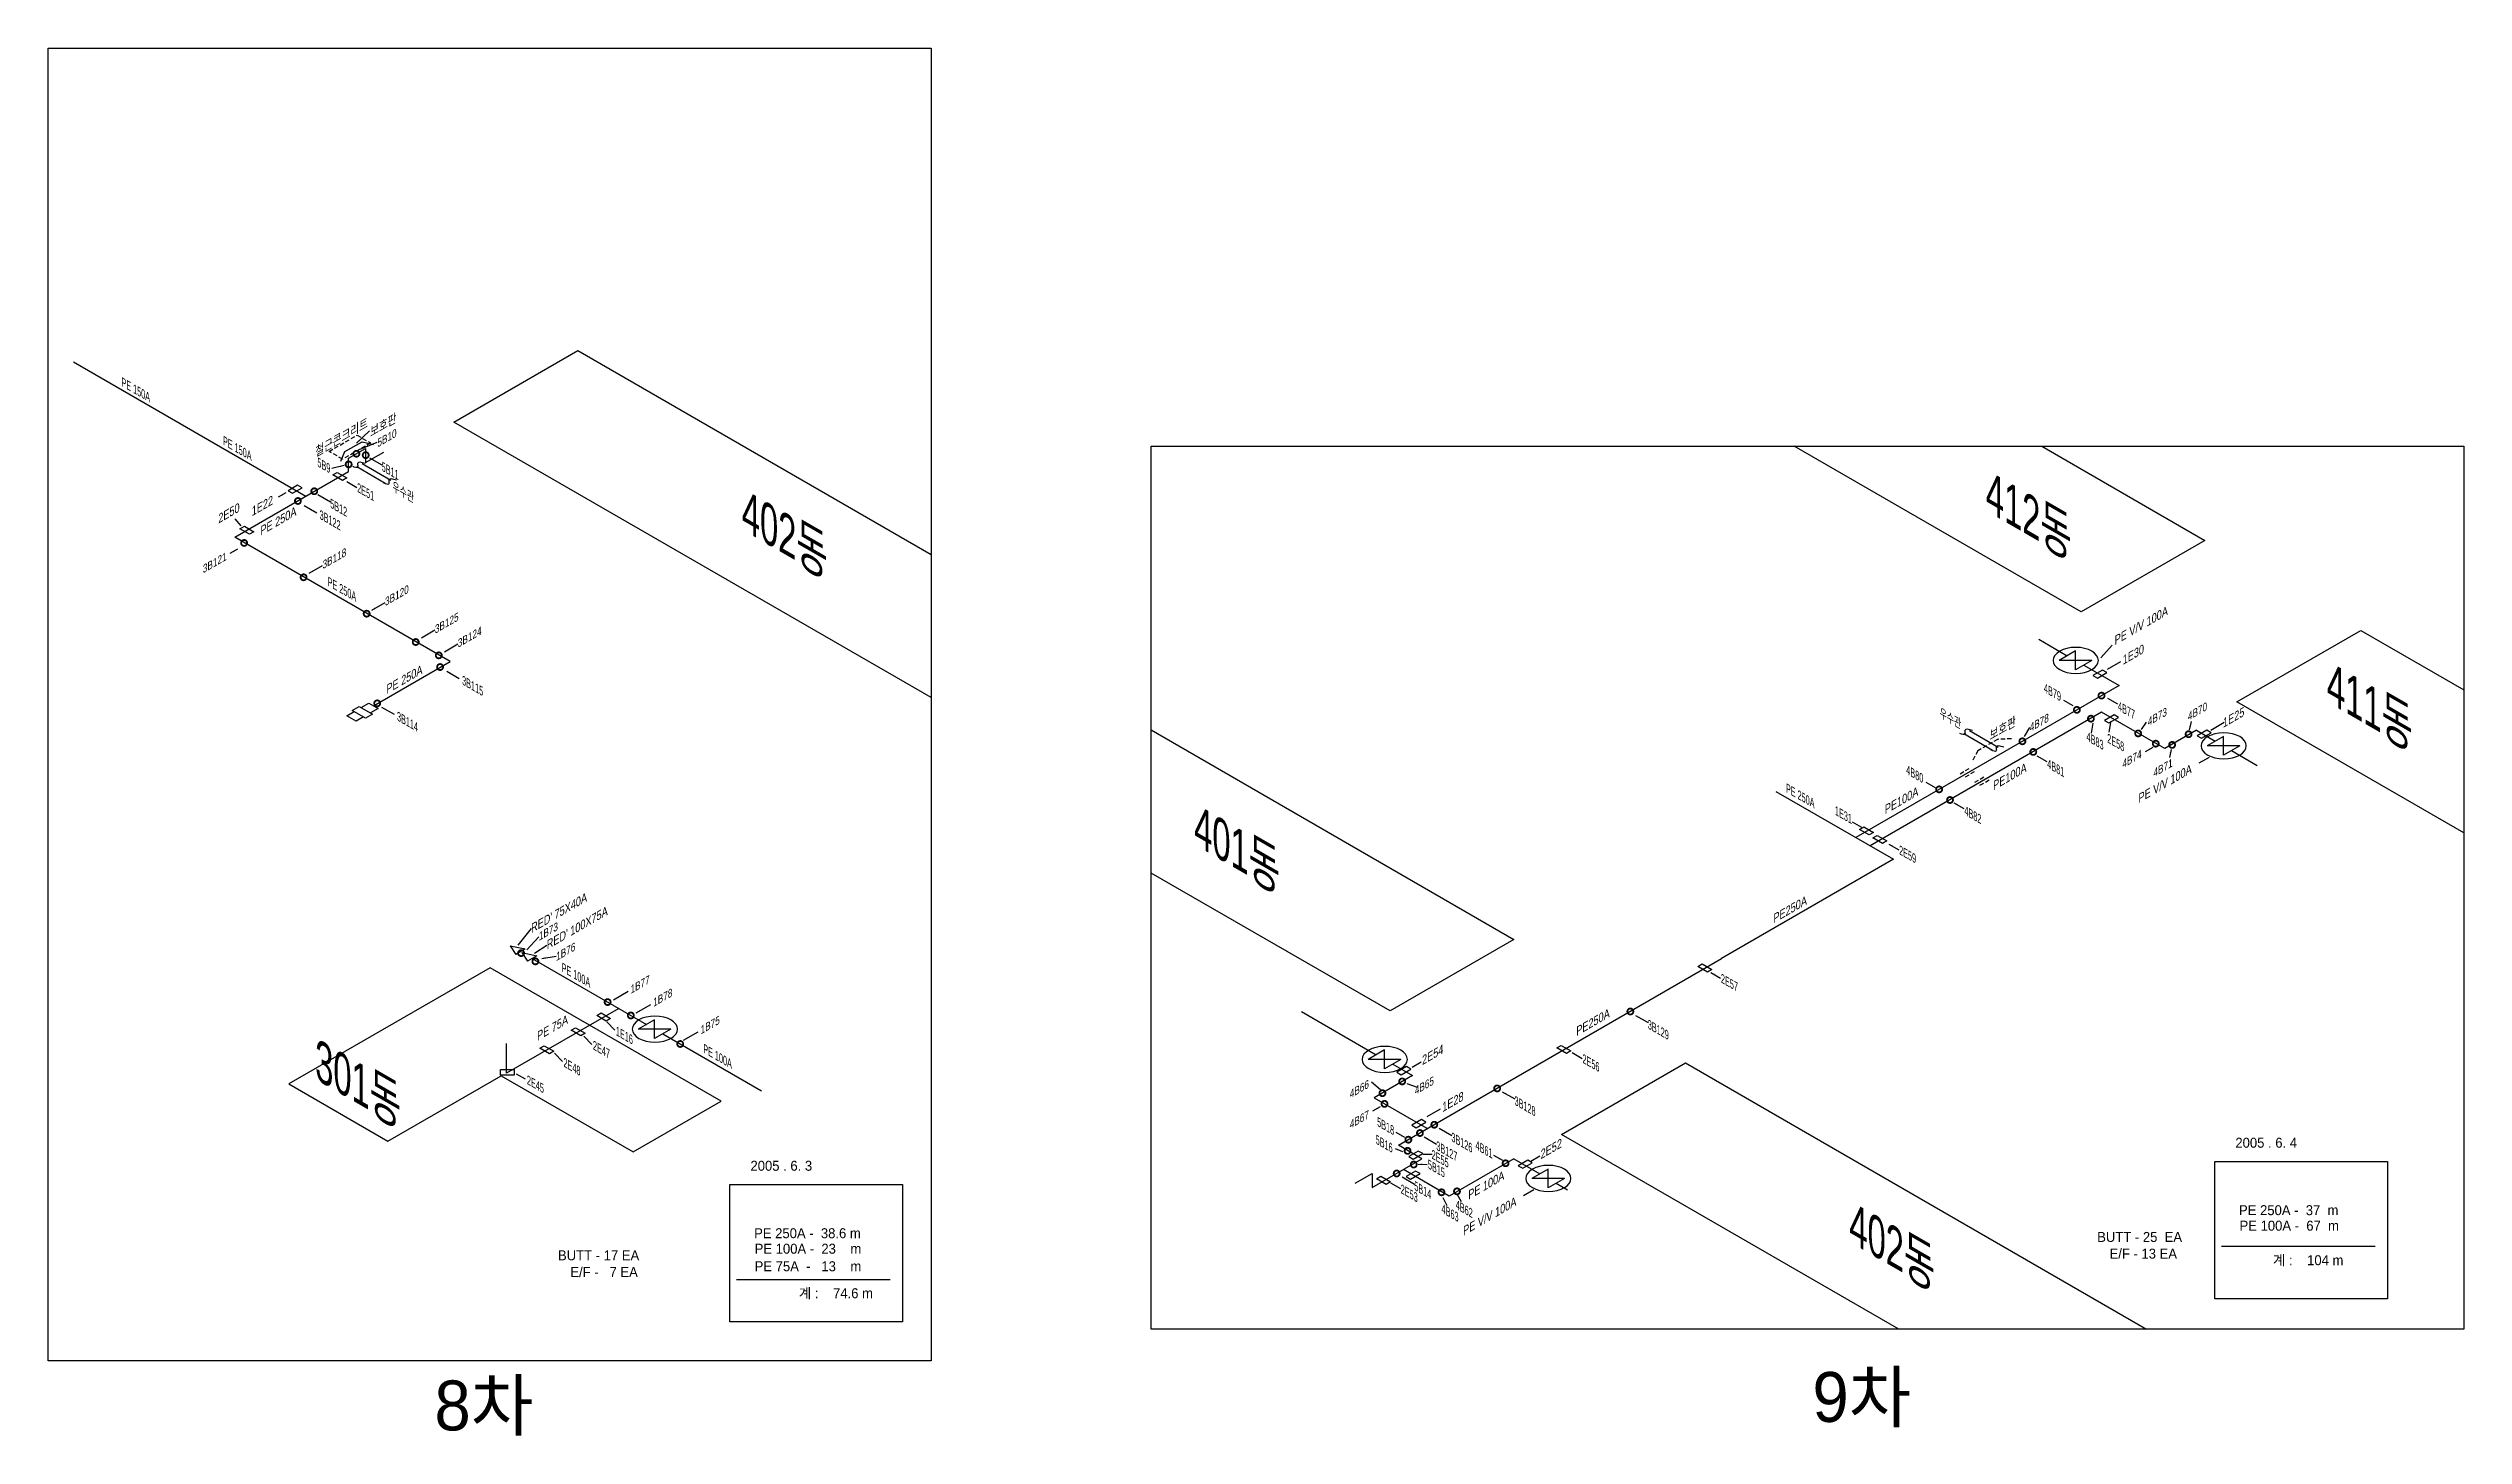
# Model space of a CAD drawing. Extents: x 207357 to 2790028, y 575219 to 1181204.
# Drawn here: x 1391888 to 1752729, y 642930 to 850183 of the extents above; entities that cross this region are included whole.
import ezdxf

# ---------------------------------------------------------------- set-up
doc = ezdxf.new("R2010")
doc.units = 0
doc.header["$LTSCALE"] = 100
doc.linetypes.add('HIDDEN', pattern=[9.525, 6.35, -3.175])
doc.layers.get('0').update_dxf_attribs({"linetype": 'CONTINUOUS'})
for name, color, linetype in [('2차ABF', 4, 'CONTINUOUS'), ('ABF', 4, 'CONTINUOUS'), ('EF', 6, 'CONTINUOUS'), ('GAS', 1, 'CONTINUOUS'), ('GTEXT', 2, 'CONTINUOUS'), ('지시선', 50, 'CONTINUOUS')]:
    doc.layers.add(name, color=color, linetype=linetype)
doc.styles.get("Standard").update_dxf_attribs({"font": 'Dotum.ttf'})
doc.dimstyles.get("Standard").update_dxf_attribs({"dimtxt": 0.18, "dimasz": 0.18, "dimexe": 0.18, "dimexo": 0.0625, "dimgap": 0.09, "dimtad": 0, "dimtih": 1, "dimtoh": 1, "dimdec": 4, "dimzin": 0, "dimdsep": 46, "dimtxsty": 'Standard', "dimcen": 0.09, "dimadec": 0, "dimazin": 0, "dimtfac": 1, "dimtdec": 4, "dimtofl": 0, "dimtmove": 0, "dimatfit": 3, "dimfxl": 0, "dimtolj": 1, "dimtzin": 0, "dimarcsym": 0})

msp = doc.modelspace()

# ---------------------------------------------------------------- texts
at = {"layer": '2차ABF', "oblique": 30}
for s, p in [('5B10', (1441057, 790546)), ('3B121', (1414983, 771728)), ('3B118', (1432859, 772343)), ('3B120', (1442194, 766833)), ('3B125', (1449642, 762703)), ('3B124', (1453072, 760613)), ('4B78', (1687888, 748014)), ('4B73', (1705537, 748904)), ('4B70', (1711539, 749709)), ('4B74', (1701744, 742594)), ('4B71', (1706386, 741264)), ('1B73', (1465173, 716840)), ('1B76', (1467763, 713805)), ('1B77', (1478874, 708900)), ('1B78', (1482260, 706945)), ('1B75', (1489344, 702855)), ('4B65', (1596029, 693789)), ('4B66', (1586321, 693284)), ('4B67', (1586321, 688734))]:
    msp.add_text(s, height=1079.9, rotation=30, dxfattribs=at).set_placement(p)
at = {"layer": 'ABF', "oblique": 330, "width": 0.8}
for s, p in [('5B9', (1432085, 787751)), ('5B11', (1441698, 787101)), ('3B122', (1432423, 779916)), ('5B12', (1433999, 781596)), ('3B115', (1453709, 755176)), ('4B79', (1690029, 754029)), ('3B114', (1443984, 749811)), ('4B77', (1701088, 751334)), ('4B83', (1696394, 746774)), ('4B81', (1690522, 742724)), ('4B80', (1669460, 741814)), ('4B82', (1678138, 735714)), ('3B129', (1630843, 703784)), ('3B128', (1610933, 692389)), ('5B18', (1590408, 689219)), ('5B16', (1590192, 686584)), ('3B127', (1599250, 685644)), ('3B126', (1601502, 686944)), ('4B61', (1605113, 685739)), ('5B15', (1597986, 682884)), ('5B14', (1595960, 679654)), ('4B63', (1600039, 676259)), ('4B62', (1602160, 676844))]:
    msp.add_text(s, height=1196.2, rotation=330, dxfattribs=at).set_placement(p)
at = {"layer": 'EF', "oblique": 30}
for s, p in [('1E22', (1422280, 780251)), ('2E50', (1417292, 779171)), ('1E30', (1701792, 758046)), ('1E25', (1716782, 748651)), ('2E54', (1597119, 698254)), ('1E28', (1600137, 691223)), ('2E52', (1614838, 684204))]:
    msp.add_text(s, height=1199.9, rotation=30, dxfattribs=at).set_placement(p)
at = {"layer": 'EF', "oblique": 330, "width": 0.8}
for s, p in [('2E51', (1438030, 783960)), ('2E58', (1699474, 746515)), ('1E31', (1658802, 735723)), ('2E59', (1668389, 729818)), ('2E57', (1641768, 710648)), ('1E16', (1476686, 702777)), ('2E47', (1473257, 700657)), ('2E45', (1463393, 695482)), ('2E48', (1468857, 698087)), ('2E56', (1621087, 698658)), ('2E55', (1598553, 684348)), ('2E53', (1593937, 679193))]:
    msp.add_text(s, height=1196.2, rotation=330, dxfattribs=at).set_placement(p)
at = {"layer": 'GTEXT', "oblique": 330, "width": 0.8}
for s, height, p in [('PE 150A', 1196.2, (1402809, 799735)), ('PE 150A', 1196.2, (1417981, 790976)), ('우수관', 1196.2, (1443309, 784121)), ('402동', 5382.9, (1495500, 778314)), ('412동', 5382.9, (1681346, 781116)), ('PE 250A', 1196.2, (1433610, 769943)), ('411동', 5382.9, (1732307, 752566)), ('우수관', 1196.2, (1674456, 750324)), ('PE 250A', 1196.2, (1651474, 739081)), ('401동', 5382.9, (1563079, 731254)), ('PE 100A', 1196.2, (1468573, 712291)), ('301동', 5382.9, (1431759, 696222)), ('PE 100A', 1196.2, (1489730, 700166)), ('402동', 5382.9, (1660959, 671892))]:
    msp.add_text(s, height=height, rotation=330, dxfattribs=at).set_placement(p)
at = {"layer": 'GTEXT', "oblique": 30}
for s, height, p in [('철근콘크리트', 1199.9, (1431794, 789125)), ('보호판', 1199.9, (1439978, 792110)), ('PE 250A', 1199.9, (1423584, 777355)), ('PE V/V 100A', 1199.89, (1700599, 761006)), ('PE 250A', 1199.9, (1442411, 753695)), ('보호판', 1199.9, (1681910, 746786)), ('PE100A', 1199.9, (1666259, 735721)), ('PE100A', 1199.9, (1682437, 739281)), ('PE V/V 100A', 1199.89, (1704158, 737391)), ("RED' 75X40A", 1199.89, (1464018, 717971)), ("RED' 100X75A", 1199.89, (1466357, 715501)), ('PE250A', 1199.9, (1649617, 719445)), ('PE 75A', 1199.9, (1464910, 701866)), ('PE250A', 1199.9, (1620164, 702600)), ('PE 100A', 1199.9, (1604024, 678140)), ('PE V/V 100A', 1199.89, (1603266, 672767))]:
    msp.add_text(s, height=height, rotation=30, dxfattribs=at).set_placement(p)
at = {"layer": '지시선'}
for s, height, p in [('2005 . 6. 4', 1490.66, (1718619, 685948)), ('2005 . 6. 3', 1490.66, (1496786, 682505)), ('PE 250A -  37  m', 1490.66, (1719165, 675873)), ('PE 100A -  67  m', 1490.66, (1719243, 673558)), ('PE 250A -  38.6 m', 1490.66, (1497331, 672430)), ('PE 100A -  23    m', 1490.66, (1497409, 670115)), ('BUTT - 25  EA', 1490.66, (1697978, 671876)), ('BUTT - 17 EA', 1490.66, (1468035, 669127)), ('E/F -   7 EA', 1490.66, (1469880, 666632)), ('PE 75A  -   13    m', 1490.66, (1497409, 667495)), ('E/F - 13 EA', 1490.66, (1699823, 669381)), ('계 :    104 m', 1490.66, (1724217, 668401)), ('계 :    74.6 m', 1490.66, (1504001, 663465)), ('9차', 7453.3, (1655433, 644988)), ('8차', 7453.3, (1449576, 643723))]:
    msp.add_text(s, height=height, dxfattribs=at).set_placement(p)

# ---------------------------------------------------------------- blocks, each defined once
blk = doc.blocks.new('E')
at = {"layer": 'EF'}
for p, q in [((266, 588), (-1165, -238)), ((-508, -618), (924, 208)), ((924, 208), (266, 588)), ((-1165, -238), (-508, -618))]:
    blk.add_line(p, q, dxfattribs=at)

# ---------------------------------------------------------------- linework, layer by layer
for p, q in [((1452490, 794343), (1470998, 805028)), ((1470998, 805028), (1523782, 774553)), ((1523782, 753182), (1452490, 794343)), ((1695565, 765983), (1652704, 790729)), ((1689719, 790729), (1714072, 776668)), ((1714072, 776668), (1695565, 765983)), ((1718842, 752544), (1737349, 763229)), ((1737349, 763229), (1752729, 754350)), ((1752729, 732979), (1718842, 752544)), ((1556655, 748350), (1610839, 717067)), ((1592332, 706382), (1556655, 726980)), ((1610839, 717067), (1592332, 706382)), ((1457880, 712824), (1444753, 705245)), ((1492390, 692899), (1457880, 712824)), ((1444753, 705245), (1427827, 695473)), ((1442633, 686925), (1459559, 696697)), ((1459559, 696697), (1479263, 685321)), ((1617950, 687921), (1636457, 698606)), ((1636457, 698606), (1705344, 658834)), ((1427827, 695473), (1442633, 686925)), ((1479263, 685321), (1492390, 692899)), ((1668329, 658834), (1617950, 687921))]:
    msp.add_line(p, q)
at = {"layer": 'ABF', "const_width": 271}
for points in [[(1436310, 788027, -1), (1437202, 788027, -1)], [(1437471, 789617, -1), (1438362, 789617, -1)], [(1438856, 789407, -1), (1439748, 789407, -1)], [(1428730, 782560, -1), (1429622, 782560, -1)], [(1431175, 784012, -1), (1432066, 784012, -1)], [(1420697, 776292, -1), (1421589, 776292, -1)], [(1429583, 771162, -1), (1430474, 771162, -1)], [(1439004, 765723, -1), (1439895, 765723, -1)], [(1446332, 761492, -1), (1447224, 761492, -1)], [(1449779, 759502, -1), (1450670, 759502, -1)], [(1449973, 757755, -1), (1450865, 757755, -1)], [(1440580, 752332, -1), (1441471, 752332, -1)], [(1694496, 751362, -1), (1695387, 751362, -1)], [(1696592, 750042, -1), (1697483, 750042, -1)], [(1698176, 753487, -1), (1699068, 753487, -1)], [(1686355, 746662, -1), (1687246, 746662, -1)], [(1703650, 747837, -1), (1704541, 747837, -1)], [(1711184, 747717, -1), (1712075, 747717, -1)], [(1687983, 745072, -1), (1688875, 745072, -1)], [(1706282, 746307, -1), (1707174, 746307, -1)], [(1708725, 746127, -1), (1709616, 746127, -1)], [(1673919, 739482, -1), (1674810, 739482, -1)], [(1675547, 737892, -1), (1676438, 737892, -1)], [(1462072, 715021, -1), (1462963, 715021, -1)], [(1464211, 713786, -1), (1465102, 713786, -1)], [(1475002, 707704, -1), (1475893, 707704, -1)], [(1478466, 705704, -1), (1479357, 705704, -1)], [(1627788, 706293, -1), (1628680, 706293, -1)], [(1485845, 701444, -1), (1486736, 701444, -1)], [(1593702, 695853, -1), (1594593, 695853, -1)], [(1590748, 694098, -1), (1591640, 694098, -1)], [(1591060, 692498, -1), (1591951, 692498, -1)], [(1607887, 694803, -1), (1608778, 694803, -1)], [(1598499, 689383, -1), (1599391, 689383, -1)], [(1594507, 685478, -1), (1595398, 685478, -1)], [(1594628, 687148, -1), (1595520, 687148, -1)], [(1596352, 688143, -1), (1597243, 688143, -1)], [(1592879, 682098, -1), (1593770, 682098, -1)], [(1595425, 683438, -1), (1596316, 683438, -1)], [(1609152, 683624, -1), (1610043, 683624, -1)], [(1599582, 679288, -1), (1600473, 679288, -1)], [(1601890, 679432, -1), (1602782, 679432, -1)]]:
    msp.add_lwpolyline(points, format="xyb", close=True, dxfattribs=at)
at = {"layer": 'EF'}
msp.add_lwpolyline([(1459448, 697609), (1461489, 697609), (1461489, 696799), (1459448, 696799)], close=True, dxfattribs=at)
at = {"layer": 'GAS'}
for p, q in [((1430341, 783252), (1395650, 803281)), ((1436753, 788950), (1439274, 790405)), ((1439274, 790405), (1439274, 788295)), ((1419739, 777131), (1436753, 786954)), ((1436753, 786954), (1436753, 788950)), ((1439274, 788295), (1441993, 789865)), ((1451904, 758560), (1419739, 777131)), ((1689235, 761915), (1693515, 759444)), ((1440453, 751949), (1451904, 758560)), ((1695961, 758032), (1701243, 754983)), ((1701243, 754983), (1661928, 732285)), ((1698628, 751033), (1664042, 731065)), ((1708075, 745579), (1698628, 751033)), ((1712803, 748308), (1708075, 745579)), ((1712803, 748308), (1715616, 746684)), ((1718062, 745272), (1721893, 743060)), ((1649980, 739183), (1667535, 729048)), ((1667535, 729048), (1641835, 714210)), ((1464177, 714219), (1481244, 704365)), ((1593605, 686308), (1641835, 714210)), ((1477107, 706754), (1460356, 697083)), ((1579104, 706297), (1590282, 699843)), ((1460356, 697083), (1460356, 701517)), ((1483690, 702953), (1498430, 694443)), ((1595671, 696731), (1589941, 693423)), ((1592728, 698431), (1595671, 696731)), ((1589941, 693423), (1597839, 688864)), ((1597103, 684288), (1593605, 686308)), ((1587136, 680643), (1589656, 682098)), ((1589656, 679988), (1597103, 684288)), ((1589656, 682098), (1589656, 679988)), ((1601184, 678727), (1594328, 682686)), ((1610841, 684303), (1601184, 678727)), ((1610841, 684303), (1614724, 682061)), ((1617170, 680649), (1618869, 679668))]:
    msp.add_line(p, q, dxfattribs=at)
at = {"layer": 'GTEXT', "linetype": 'HIDDEN'}
for p, q in [((1433826, 789970), (1438018, 792390)), ((1440036, 791225), (1435844, 788805)), ((1438018, 792390), (1440036, 791225)), ((1435844, 788805), (1433826, 789970)), ((1683096, 746954), (1680158, 745258)), ((1685182, 747028), (1683096, 746954)), ((1680158, 745258), (1679354, 743737)), ((1677497, 741813), (1679012, 742688)), ((1678285, 741358), (1679800, 742233)), ((1679679, 740553), (1681195, 741428)), ((1680467, 740098), (1681983, 740973))]:
    msp.add_line(p, q, dxfattribs=at)
at = {"layer": 'GTEXT'}
for p, q in [((1436182, 789940), (1438771, 791395)), ((1438771, 791395), (1440451, 790985)), ((1435593, 788530), (1436182, 789940)), ((1437957, 787695), (1442235, 785225)), ((1438771, 788165), (1443049, 785695)), ((1694738, 760151), (1692292, 758738)), ((1697184, 758738), (1692292, 758738)), ((1694738, 757326), (1694738, 760151)), ((1697184, 758738), (1694738, 757326)), ((1436471, 750456), (1437595, 751105)), ((1437291, 751281), (1438326, 751878)), ((1439298, 750122), (1437291, 751281)), ((1438326, 751878), (1440333, 750719)), ((1438631, 751702), (1439755, 752352)), ((1440333, 750719), (1439298, 750122)), ((1439755, 752352), (1441150, 751546)), ((1441150, 751546), (1440025, 750897)), ((1437866, 749650), (1436471, 750456)), ((1438990, 750299), (1437866, 749650)), ((1678077, 747808), (1682355, 745338)), ((1678891, 748278), (1683169, 745808)), ((1716839, 747391), (1714393, 745978)), ((1716839, 744566), (1716839, 747391)), ((1719285, 745978), (1714393, 745978)), ((1719285, 745978), (1716839, 744566)), ((1460869, 716128), (1461710, 714824)), ((1460869, 716128), (1463128, 715643)), ((1463128, 715643), (1461710, 714824)), ((1462627, 715113), (1464886, 714628)), ((1462627, 715113), (1463468, 713809)), ((1464886, 714628), (1463468, 713809)), ((1482467, 705071), (1480020, 703659)), ((1484913, 703659), (1480020, 703659)), ((1482467, 702247), (1482467, 705071)), ((1484913, 703659), (1482467, 702247)), ((1591505, 700549), (1589059, 699137)), ((1591505, 697725), (1591505, 700549)), ((1593951, 699137), (1589059, 699137)), ((1593951, 699137), (1591505, 697725)), ((1615947, 682767), (1613501, 681355)), ((1615947, 679943), (1615947, 682767)), ((1618393, 681355), (1613501, 681355)), ((1618393, 681355), (1615947, 679943)), ((1716552, 671219), (1739492, 671219)), ((1494719, 666283), (1517659, 666283))]:
    msp.add_line(p, q, dxfattribs=at)
for points in [[(1523782, 850183), (1523782, 654110), (1391888, 654110), (1391888, 850183)], [(1752729, 658834), (1556655, 658834), (1556655, 790729), (1752729, 790729)], [(1715552, 683887), (1741334, 683887), (1741334, 663382), (1715552, 663382)], [(1493719, 680443), (1519500, 680443), (1519500, 659938), (1493719, 659938)]]:
    msp.add_lwpolyline(points, close=True, dxfattribs=at)
at = {"layer": 'GTEXT', "ltscale": 0.6, "extrusion": (0, 0, -1)}
for centre in [(1694779, 758743), (1716880, 745983), (1482508, 703664), (1591546, 699142), (1615988, 681360)]:
    msp.add_ellipse(centre, major_axis=(-3376, 0), ratio=0.5773503, dxfattribs=at)
at = {"layer": 'GTEXT'}
for points in [[(1439239, 788165), (1438096, 788165), (1438096, 787615), (1437360, 787710)], [(1443915, 785665), (1442772, 785665), (1442772, 785115), (1442036, 785210)], [(1679359, 748278), (1678215, 748278), (1678215, 747728), (1677479, 747823)], [(1684035, 745778), (1682892, 745778), (1682892, 745228), (1682156, 745323)]]:
    msp.add_spline(points, degree=3, dxfattribs=at)

# ---------------------------------------------------------------- block references
at = {"layer": 'GAS', "xscale": -1}
for p in [(1435331, 786245), (1421445, 778206), (1663395, 733294), (1665395, 732019), (1639250, 712814), (1470924, 703292), (1474735, 705492), (1466256, 700597), (1618188, 700654), (1591239, 681088)]:
    msp.add_blockref('E', p, dxfattribs=at)
at = {"layer": 'GAS'}
for p in [(1428866, 784330), (1698514, 756722), (1700247, 750022), (1714077, 747727), (1594508, 697469), (1596743, 689559), (1595885, 681874), (1596284, 684854), (1612660, 683489)]:
    msp.add_blockref('E', p, dxfattribs=at)

msp.set_redraw_order([(e.dxf.handle, doc.entitydb.next_handle()) for e in msp.query("TEXT MTEXT ATTDEF DIMENSION ARC_DIMENSION")])  # texts and dimensions are drawn at this point

# ---------------------------------------------------------------- leaders
at = {"layer": 'GAS', "color": 2}
for points in [[(1437949, 791200), (1439888, 793030)], [(1438477, 790285), (1441006, 791355)], [(1436104, 787875), (1434268, 787415)], [(1439867, 789030), (1441737, 787950)], [(1427373, 783792), (1426230, 783132)], [(1432168, 783525), (1434038, 782445)], [(1436507, 785450), (1437979, 784600)], [(1420697, 778870), (1419779, 779880)], [(1430115, 781880), (1431986, 780800)], [(1420133, 775352), (1418990, 774692)], [(1430866, 771773), (1432866, 772928)], [(1440201, 766263), (1442202, 767418)], [(1447649, 762133), (1449650, 763288)], [(1451079, 760043), (1453079, 761198)], [(1698498, 759148), (1700230, 761018)], [(1699521, 757424), (1701521, 758579)], [(1451402, 757140), (1453273, 756060)], [(1441677, 751775), (1443547, 750695)], [(1694393, 751948), (1693016, 752743)], [(1699532, 753104), (1701005, 752254)], [(1687101, 747378), (1687932, 748698)], [(1697341, 749359), (1697086, 747893)], [(1699965, 749484), (1699710, 748018)], [(1704577, 748428), (1705339, 749508)], [(1711748, 748368), (1712077, 749638)], [(1714953, 748344), (1716954, 749499)], [(1688967, 744494), (1690439, 743644)], [(1706288, 745748), (1705145, 745088)], [(1709029, 745448), (1708769, 744238)], [(1714700, 744263), (1713158, 743373)], [(1673825, 739733), (1672448, 740528)], [(1676583, 737484), (1678055, 736634)], [(1662800, 733788), (1661423, 734583)], [(1666866, 731308), (1668339, 730458)], [(1462085, 716185), (1464077, 718705)], [(1463375, 715530), (1465159, 717460)], [(1464501, 714990), (1466346, 716185)], [(1465618, 714235), (1467766, 714555)], [(1640245, 712138), (1641717, 711288)], [(1476322, 708055), (1478513, 709320)], [(1479708, 706100), (1481899, 707365)], [(1475345, 704752), (1476513, 703505)], [(1629012, 705713), (1630883, 704633)], [(1467516, 700062), (1468684, 698815)], [(1471916, 702632), (1473083, 701385)], [(1486792, 702010), (1488983, 703275)], [(1619564, 700148), (1621036, 699298)], [(1461800, 696972), (1463124, 696245)], [(1595649, 697998), (1597008, 698783)], [(1590903, 694608), (1589586, 695718)], [(1594852, 695518), (1596367, 695013)], [(1609102, 694318), (1610973, 693238)], [(1590879, 692059), (1589735, 691399)], [(1597867, 690601), (1599867, 691756)], [(1594246, 685348), (1593128, 685773)], [(1594523, 687468), (1593258, 688198)], [(1597419, 687573), (1599290, 686493)], [(1599671, 688873), (1601542, 687793)], [(1596536, 683483), (1597892, 683463)], [(1597281, 684983), (1598636, 684963)], [(1609176, 684018), (1607851, 684783)], [(1613367, 683948), (1614727, 684733)], [(1592414, 680683), (1593886, 679833)], [(1594129, 681583), (1595999, 680503)], [(1600204, 678498), (1600836, 677323)], [(1602326, 679083), (1602958, 677908)], [(1613808, 679640), (1612266, 678750)]]:
    msp.add_leader(points, dimstyle='Standard', override={"dimtxt": 2.5, "dimasz": 600, "dimexe": 1.25, "dimexo": 0.625, "dimgap": 0.625, "dimtad": 1, "dimtih": 0, "dimtoh": 0, "dimzin": 8, "dimcen": 2.5, "dimclrd": 2, "dimclre": 2, "dimtofl": 1}, dxfattribs=at)

doc.saveas('drawing.dxf')
